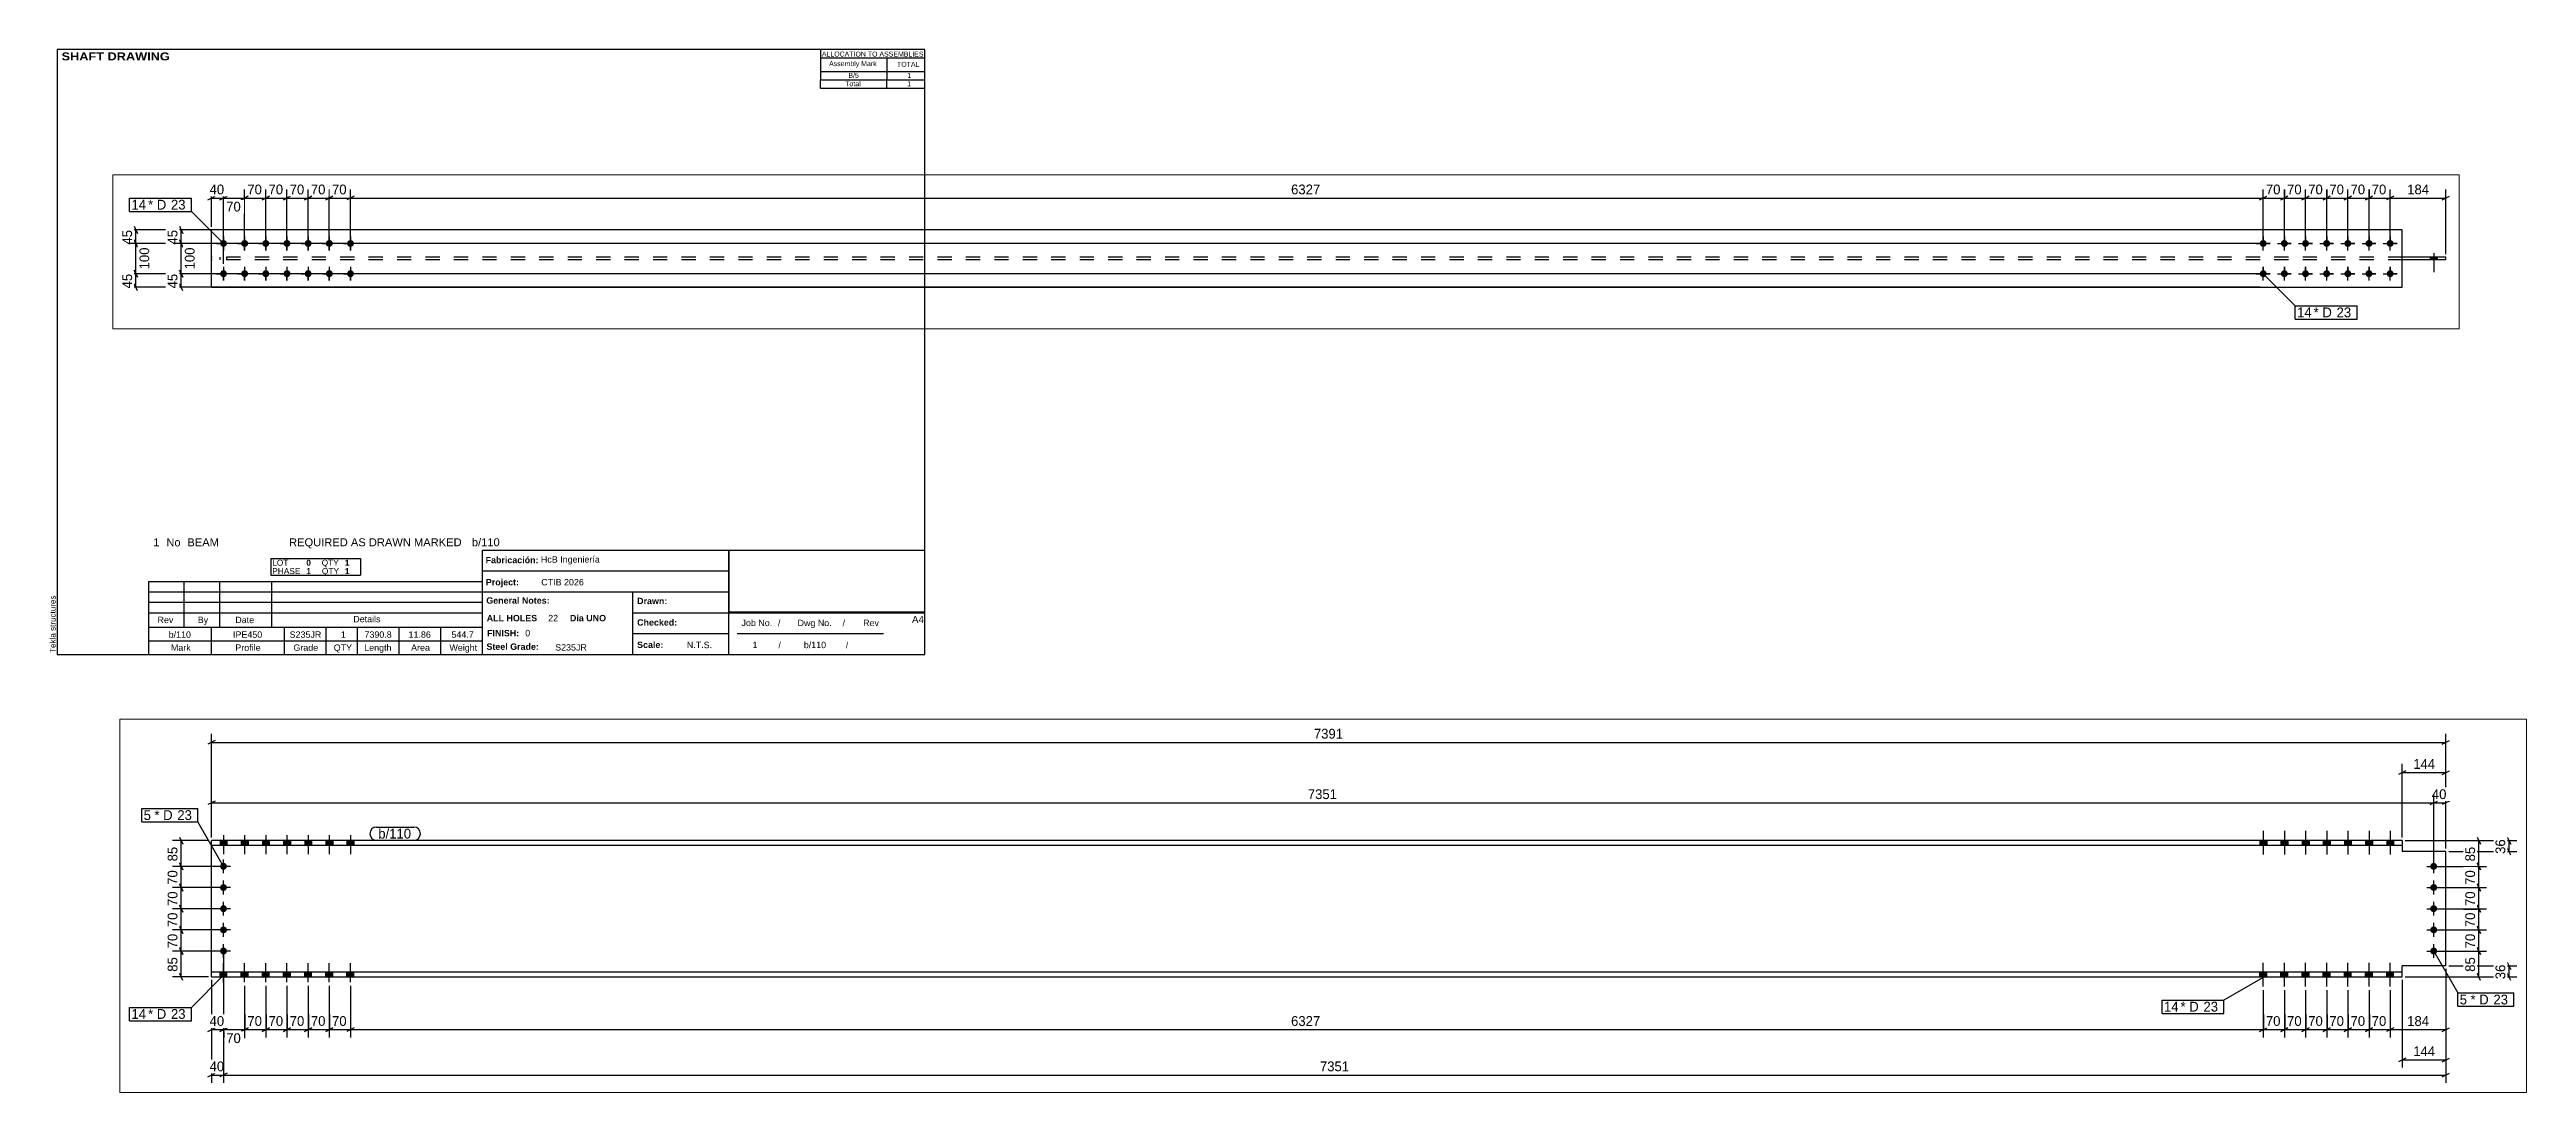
# Paper-space layout 'Layout1' of a CAD drawing. Header units: millimetres. Extents: x 2 to 822, y -140 to 205.
# The model-space entities are those that its viewports show. They can reach past a viewport. Long polylines and large blocks are cut down to what shows.
import ezdxf

# ---------------------------------------------------------------- set-up
doc = ezdxf.new("R2010")
doc.units = ezdxf.units.MM
doc.linetypes.add('DXK_LINE_DOT2', pattern=[3.9198, 1.9599, -1.9599])
doc.linetypes.add('DXK_LINE_DOT4', pattern=[0.9408, 0.4704, -0.4704])
doc.layers.add('Viewport layer', color=7, linetype='Continuous', plot=False)
doc.styles.add('Arial', font='ARIAL.TTF', dxfattribs={"height": 0.2})
doc.styles.add('Arial Black', font='ARIBLK.TTF', dxfattribs={"height": 0.2})
doc.styles.add('Arial Bold', font='ARIALBD.TTF', dxfattribs={"height": 0.2})
doc.styles.add('Comic Sans MS', font='COMIC.TTF', dxfattribs={"height": 0.2})

psp = doc.layouts.get("Layout1")

# ---------------------------------------------------------------- texts
at = {"color": 7}
for s, height, style, p in [(' SHAFT DRAWING', 2.6342, 'Arial Black', (5.3, 201.42)), ('ALLOCATION TO ASSEMBLIES', 1.6475, 'Arial', (257.95, 202.68)), ('Assembly Mark', 1.6475, 'Arial', (260.35, 199.52)), ('TOTAL', 1.648, 'Arial', (282.81, 199.28)), ('1', 2.64, 'Arial', (36.8, 40.76)), ('No', 2.636, 'Arial', (41.13, 40.76)), ('BEAM', 2.636, 'Arial', (48.08, 40.76)), ('REQUIRED AS DRAWN MARKED', 2.636, 'Arial', (81.71, 40.76)), ('b/110', 2.636, 'Arial', (142.18, 40.76)), ('b/110', 2.109, 'Arial', (41.89, 10.5)), ('IPE450', 2.109, 'Arial', (63.17, 10.5)), ('S235JR', 2.109, 'Arial', (81.91, 10.5)), ('1', 2.11, 'Arial', (98.86, 10.5)), ('7390.8', 2.109, 'Arial', (106.66, 10.5)), ('11.86', 2.109, 'Arial', (121.24, 10.5)), ('544.7', 2.109, 'Arial', (135.43, 10.5)), ('FINISH:', 2.107, 'Arial Bold', (147.22, 11)), ('0', 2.11, 'Arial', (159.84, 11))]:
    psp.add_text(s, height=height, dxfattribs=dict(at, style=style)).set_placement(p)
at = {"color": 7, "linetype": 'Continuous'}
for s, height, style, p in [('B/5', 1.648, 'Arial', (266.73, 195.63)), ('1', 1.65, 'Arial', (286.23, 195.63)), ('Total', 1.648, 'Arial', (265.67, 192.88)), ('1', 1.65, 'Arial', (286.21, 192.88)), ('LOT', 1.977, 'Arial', (76.13, 34.33)), ('PHASE', 1.977, 'Arial', (76.13, 31.57)), ('0', 1.98, 'Arial Bold', (87.41, 34.33)), ('1', 1.98, 'Arial Bold', (87.41, 31.57)), ('QTY', 1.977, 'Arial', (92.51, 34.33)), ('QTY', 1.977, 'Arial', (92.58, 31.57)), ('1', 1.98, 'Arial Bold', (100.18, 34.33)), ('1', 1.98, 'Arial Bold', (100.18, 31.57)), ('Fabricación:', 2.1074, 'Arial Bold', (146.73, 35.16)), ('HcB Ingeniería', 2.1088, 'Arial', (165.02, 35.36)), ('Project:', 2.107, 'Arial Bold', (146.81, 27.83)), ('CTIB 2026', 2.109, 'Arial', (165.14, 27.83)), ('Rev', 2.109, 'Arial', (38.21, 15.35)), ('By', 2.109, 'Arial', (51.53, 15.35)), ('Date', 2.109, 'Arial', (63.94, 15.35)), ('Details', 2.109, 'Arial', (102.96, 15.63)), ('General Notes:', 2.1074, 'Arial Bold', (146.96, 21.78)), ('ALL HOLES', 2.107, 'Arial Bold', (147.1, 15.96)), ('22', 2.109, 'Arial', (167.43, 15.96)), ('Dia UNO', 2.107, 'Arial Bold', (174.62, 15.96)), ('Checked:', 2.107, 'Arial Bold', (196.85, 14.53)), ('Drawn:', 2.107, 'Arial Bold', (196.85, 21.62)), ('Job No.', 2.109, 'Arial', (231.37, 14.37)), ('/', 2.11, 'Arial', (243.42, 14.37)), ('Dwg No.', 2.109, 'Arial', (249.91, 14.37)), ('/', 2.11, 'Arial', (264.81, 14.37)), ('Rev', 2.109, 'Arial', (271.61, 14.37)), ('A4', 2.307, 'Arial', (287.76, 15.38)), ('Mark', 2.109, 'Arial', (42.64, 6.19)), ('Profile', 2.109, 'Arial', (63.95, 6.19)), ('Grade', 2.109, 'Arial', (83.16, 6.19)), ('QTY', 2.109, 'Arial', (96.49, 6.19)), ('Length', 2.109, 'Arial', (106.58, 6.19)), ('Area', 2.109, 'Arial', (122.09, 6.19)), ('Weight', 2.109, 'Arial', (134.77, 6.19)), ('Steel Grade:', 2.1074, 'Arial Bold', (147.01, 6.52)), ('S235JR', 2.109, 'Arial', (169.74, 6.28)), ('Scale:', 2.107, 'Arial Bold', (196.85, 7.13)), ('N.T.S.', 2.109, 'Arial', (213.29, 7.08)), ('1', 2.11, 'Arial', (235.04, 7.08)), ('/', 1.98, 'Arial', (243.58, 7.08)), ('b/110', 2.109, 'Arial', (251.98, 7.08)), ('/', 1.98, 'Arial', (265.88, 7.08))]:
    psp.add_text(s, height=height, dxfattribs=dict(at, style=style)).set_placement(p)
at = {"color": 174, "linetype": 'Continuous', "style": 'Arial'}
psp.add_text('Tekla structures', height=1.9102, rotation=90, dxfattribs=at).set_placement((4.5, 5.5))

msp = doc.modelspace()

# ---------------------------------------------------------------- hatches: boundary and pattern name
at = {"linetype": 'Continuous'}
for points in [[(13092.1, 818), (13115.1, 818), (13115.1, 832.6), (13092.1, 832.6)], [(13092.1, 818), (13115.1, 818), (13115.1, 832.6), (13092.1, 832.6)], [(13162.1, 818), (13185.1, 818), (13185.1, 832.6), (13162.1, 832.6)], [(13162.1, 818), (13185.1, 818), (13185.1, 832.6), (13162.1, 832.6)], [(13232.1, 818), (13255.1, 818), (13255.1, 832.6), (13232.1, 832.6)], [(13232.1, 818), (13255.1, 818), (13255.1, 832.6), (13232.1, 832.6)], [(13302.1, 818), (13325.1, 818), (13325.1, 832.6), (13302.1, 832.6)], [(13302.1, 818), (13325.1, 818), (13325.1, 832.6), (13302.1, 832.6)], [(13372.1, 818), (13395.1, 818), (13395.1, 832.6), (13372.1, 832.6)], [(13372.1, 818), (13395.1, 818), (13395.1, 832.6), (13372.1, 832.6)], [(13442.1, 818), (13465.1, 818), (13465.1, 832.6), (13442.1, 832.6)], [(13442.1, 818), (13465.1, 818), (13465.1, 832.6), (13442.1, 832.6)], [(13512.1, 818), (13535.1, 818), (13535.1, 832.6), (13512.1, 832.6)], [(13512.1, 818), (13535.1, 818), (13535.1, 832.6), (13512.1, 832.6)], [(19861.9, 832.6), (19838.9, 832.6), (19838.9, 818), (19861.9, 818)], [(19861.9, 832.6), (19838.9, 832.6), (19838.9, 818), (19861.9, 818)], [(19931.9, 832.6), (19908.9, 832.6), (19908.9, 818), (19931.9, 818)], [(19931.9, 832.6), (19908.9, 832.6), (19908.9, 818), (19931.9, 818)], [(20001.9, 832.6), (19978.9, 832.6), (19978.9, 818), (20001.9, 818)], [(20001.9, 832.6), (19978.9, 832.6), (19978.9, 818), (20001.9, 818)], [(20071.9, 832.6), (20048.9, 832.6), (20048.9, 818), (20071.9, 818)], [(20071.9, 832.6), (20048.9, 832.6), (20048.9, 818), (20071.9, 818)], [(20141.9, 832.6), (20118.9, 832.6), (20118.9, 818), (20141.9, 818)], [(20141.9, 832.6), (20118.9, 832.6), (20118.9, 818), (20141.9, 818)], [(20211.9, 832.6), (20188.9, 832.6), (20188.9, 818), (20211.9, 818)], [(20211.9, 832.6), (20188.9, 832.6), (20188.9, 818), (20211.9, 818)], [(20281.9, 832.6), (20258.9, 832.6), (20258.9, 818), (20281.9, 818)], [(20281.9, 832.6), (20258.9, 832.6), (20258.9, 818), (20281.9, 818)], [(13092.1, 747.6, -1), (13115.1, 747.6, -1)], [(20402.9, 747.6, -1), (20425.9, 747.6, -1)], [(13092.1, 677.6, -1), (13115.1, 677.6, -1)], [(20402.9, 677.6, -1), (20425.9, 677.6, -1)], [(13092.1, 607.6, -1), (13115.1, 607.6, -1)], [(20402.9, 607.6, -1), (20425.9, 607.6, -1)], [(13092.1, 537.6, -1), (13115.1, 537.6, -1)], [(20402.9, 537.6, -1), (20425.9, 537.6, -1)], [(13092.1, 467.6, -1), (13115.1, 467.6, -1)], [(20402.9, 467.6, -1), (20425.9, 467.6, -1)], [(13092.1, 382.6), (13115.1, 382.6), (13115.1, 397.2), (13092.1, 397.2)], [(13092.1, 382.6), (13115.1, 382.6), (13115.1, 397.2), (13092.1, 397.2)], [(13162.1, 382.6), (13185.1, 382.6), (13185.1, 397.2), (13162.1, 397.2)], [(13162.1, 382.6), (13185.1, 382.6), (13185.1, 397.2), (13162.1, 397.2)], [(13232.1, 382.6), (13255.1, 382.6), (13255.1, 397.2), (13232.1, 397.2)], [(13232.1, 382.6), (13255.1, 382.6), (13255.1, 397.2), (13232.1, 397.2)], [(13302.1, 382.6), (13325.1, 382.6), (13325.1, 397.2), (13302.1, 397.2)], [(13302.1, 382.6), (13325.1, 382.6), (13325.1, 397.2), (13302.1, 397.2)], [(13372.1, 382.6), (13395.1, 382.6), (13395.1, 397.2), (13372.1, 397.2)], [(13372.1, 382.6), (13395.1, 382.6), (13395.1, 397.2), (13372.1, 397.2)], [(13442.1, 382.6), (13465.1, 382.6), (13465.1, 397.2), (13442.1, 397.2)], [(13442.1, 382.6), (13465.1, 382.6), (13465.1, 397.2), (13442.1, 397.2)], [(13512.1, 382.6), (13535.1, 382.6), (13535.1, 397.2), (13512.1, 397.2)], [(13512.1, 382.6), (13535.1, 382.6), (13535.1, 397.2), (13512.1, 397.2)], [(19861.9, 397.2), (19838.9, 397.2), (19838.9, 382.6), (19861.9, 382.6)], [(19861.9, 397.2), (19838.9, 397.2), (19838.9, 382.6), (19861.9, 382.6)], [(19931.9, 397.2), (19908.9, 397.2), (19908.9, 382.6), (19931.9, 382.6)], [(19931.9, 397.2), (19908.9, 397.2), (19908.9, 382.6), (19931.9, 382.6)], [(20001.9, 397.2), (19978.9, 397.2), (19978.9, 382.6), (20001.9, 382.6)], [(20001.9, 397.2), (19978.9, 397.2), (19978.9, 382.6), (20001.9, 382.6)], [(20071.9, 397.2), (20048.9, 397.2), (20048.9, 382.6), (20071.9, 382.6)], [(20071.9, 397.2), (20048.9, 397.2), (20048.9, 382.6), (20071.9, 382.6)], [(20141.9, 397.2), (20118.9, 397.2), (20118.9, 382.6), (20141.9, 382.6)], [(20141.9, 397.2), (20118.9, 397.2), (20118.9, 382.6), (20141.9, 382.6)], [(20211.9, 397.2), (20188.9, 397.2), (20188.9, 382.6), (20211.9, 382.6)], [(20211.9, 397.2), (20188.9, 397.2), (20188.9, 382.6), (20211.9, 382.6)], [(20281.9, 397.2), (20258.9, 397.2), (20258.9, 382.6), (20281.9, 382.6)], [(20281.9, 397.2), (20258.9, 397.2), (20258.9, 382.6), (20281.9, 382.6)], [(366.4, 270.6, -1), (366.4, 293.6, -1)], [(436.4, 270.6, -1), (436.4, 293.6, -1)], [(506.4, 270.6, -1), (506.4, 293.6, -1)], [(576.4, 270.6, -1), (576.4, 293.6, -1)], [(646.4, 270.6, -1), (646.4, 293.6, -1)], [(716.4, 270.6, -1), (716.4, 293.6, -1)], [(786.4, 270.6, -1), (786.4, 293.6, -1)], [(7113.2, 293.6, -1), (7113.2, 270.6, -1)], [(7183.2, 293.6, -1), (7183.2, 270.6, -1)], [(7253.2, 293.6, -1), (7253.2, 270.6, -1)], [(7323.2, 293.6, -1), (7323.2, 270.6, -1)], [(7393.2, 293.6, -1), (7393.2, 270.6, -1)], [(7463.2, 293.6, -1), (7463.2, 270.6, -1)], [(7533.2, 293.6, -1), (7533.2, 270.6, -1)], [(366.4, 170.6, -1), (366.4, 193.6, -1)], [(436.4, 170.6, -1), (436.4, 193.6, -1)], [(506.4, 170.6, -1), (506.4, 193.6, -1)], [(576.4, 170.6, -1), (576.4, 193.6, -1)], [(646.4, 170.6, -1), (646.4, 193.6, -1)], [(716.4, 170.6, -1), (716.4, 193.6, -1)], [(786.4, 170.6, -1), (786.4, 193.6, -1)], [(7113.2, 193.6, -1), (7113.2, 170.6, -1)], [(7183.2, 193.6, -1), (7183.2, 170.6, -1)], [(7253.2, 193.6, -1), (7253.2, 170.6, -1)], [(7323.2, 193.6, -1), (7323.2, 170.6, -1)], [(7393.2, 193.6, -1), (7393.2, 170.6, -1)], [(7463.2, 193.6, -1), (7463.2, 170.6, -1)], [(7533.2, 193.6, -1), (7533.2, 170.6, -1)], [(7665.7, 227.4), (7688.7, 227.4), (7688.7, 236.8), (7665.7, 236.8)], [(7665.7, 227.4), (7688.7, 227.4), (7688.7, 236.8), (7665.7, 236.8)], [(7665.7, 227.4), (7688.7, 227.4), (7688.7, 236.8), (7665.7, 236.8)], [(7665.7, 227.4), (7688.7, 227.4), (7688.7, 236.8), (7665.7, 236.8)], [(7665.7, 227.4), (7688.7, 227.4), (7688.7, 236.8), (7665.7, 236.8)]]:
    msp.add_hatch(color=3, dxfattribs=at).paths.add_polyline_path(points)

# ---------------------------------------------------------------- linework, layer by layer
at = {"color": 8, "linetype": 'Continuous'}
for p, q in [((13075.6, 1163.6), (13051.6, 1151.6)), ((13063.6, 842.6), (13063.6, 1186)), ((13063.6, 1157.6), (20454.4, 1157.6)), ((20442.4, 1151.6), (20466.4, 1163.6)), ((20454.4, 807), (20454.4, 1186)), ((20310.4, 842.6), (20310.4, 1086)), ((20454.4, 807), (20454.4, 1086)), ((13063.6, 842.6), (13063.6, 986)), ((20322.4, 1063.6), (20298.4, 1051.6)), ((20310.4, 1057.6), (20454.4, 1057.6)), ((20414.4, 757.6), (20414.4, 986)), ((20442.4, 1051.6), (20466.4, 1063.6)), ((20454.4, 807), (20454.4, 986)), ((13075.6, 963.6), (13051.6, 951.6)), ((20402.4, 951.6), (20426.4, 963.6)), ((20414.4, 957.6), (20454.4, 957.6)), ((20466.4, 963.6), (20442.4, 951.6)), ((13053.6, 832.6), (12935.2, 832.6)), ((12957.6, 844.6), (12969.6, 820.6)), ((12963.6, 747.6), (12963.6, 832.6)), ((20320.4, 832.6), (20689.2, 832.6)), ((20557.6, 844.6), (20569.6, 820.6)), ((20563.6, 747.6), (20563.6, 832.6)), ((20657.6, 844.6), (20669.6, 820.6)), ((20663.6, 797), (20663.6, 832.6)), ((13093.6, 747.6), (12935.2, 747.6)), ((12969.6, 735.6), (12957.6, 759.6)), ((20464.4, 797), (20689.2, 797)), ((20569.6, 735.6), (20557.6, 759.6)), ((20669.6, 785), (20657.6, 809)), ((13093.6, 677.6), (12935.2, 677.6)), ((12969.6, 665.6), (12957.6, 689.6)), ((20424.4, 677.6), (20589.2, 677.6)), ((20569.6, 665.6), (20557.6, 689.6)), ((13093.6, 607.6), (12935.2, 607.6)), ((12969.6, 595.6), (12957.6, 619.6)), ((20424.4, 607.6), (20589.2, 607.6)), ((20557.6, 619.6), (20569.6, 595.6)), ((20563.6, 537.6), (20563.6, 607.6)), ((13093.6, 537.6), (12935.2, 537.6)), ((12957.6, 549.6), (12969.6, 525.6)), ((12963.6, 467.6), (12963.6, 537.6)), ((20424.4, 537.6), (20589.2, 537.6)), ((20569.6, 525.6), (20557.6, 549.6)), ((326.4, 337.1), (326.4, 460.5)), ((354.4, 426.1), (378.4, 438.1)), ((366.4, 292.1), (366.4, 457.7)), ((424.4, 426.1), (448.4, 438.1)), ((436.4, 292.1), (436.4, 460.5)), ((494.4, 426.1), (518.4, 438.1)), ((506.4, 292.1), (506.4, 460.5)), ((506.4, 432.1), (576.4, 432.1)), ((588.4, 438.1), (564.4, 426.1)), ((576.4, 292.1), (576.4, 460.5)), ((634.4, 426.1), (658.4, 438.1)), ((646.4, 292.1), (646.4, 460.5)), ((704.4, 426.1), (728.4, 438.1)), ((716.4, 292.1), (716.4, 460.5)), ((716.4, 432.1), (786.4, 432.1)), ((798.4, 438.1), (774.4, 426.1)), ((798.4, 438.1), (774.4, 426.1)), ((786.4, 292.1), (786.4, 460.5)), ((786.4, 292.1), (786.4, 460.5)), ((7101.2, 426.1), (7125.2, 438.1)), ((7113.2, 292.1), (7113.2, 460.5)), ((7171.2, 426.1), (7195.2, 438.1)), ((7183.2, 292.1), (7183.2, 460.5)), ((7241.2, 426.1), (7265.2, 438.1)), ((7253.2, 292.1), (7253.2, 460.5)), ((7311.2, 426.1), (7335.2, 438.1)), ((7323.2, 292.1), (7323.2, 460.5)), ((7381.2, 426.1), (7405.2, 438.1)), ((7393.2, 292.1), (7393.2, 460.5)), ((7451.2, 426.1), (7475.2, 438.1)), ((7463.2, 292.1), (7463.2, 460.5)), ((7463.2, 432.1), (7533.2, 432.1)), ((7545.2, 438.1), (7521.2, 426.1)), ((7533.2, 292.1), (7533.2, 460.5)), ((7533.2, 292.1), (7533.2, 460.5)), ((7533.2, 432.1), (7717.2, 432.1)), ((7705.2, 426.1), (7729.2, 438.1)), ((7717.2, 246.8), (7717.2, 460.5)), ((13093.6, 467.6), (12935.2, 467.6)), ((12969.6, 455.6), (12957.6, 479.6)), ((13103.6, 457.6), (13103.6, 32)), ((13103.6, 457.6), (13103.6, 179.2)), ((20464.4, 418.2), (20689.2, 418.2)), ((20569.6, 455.6), (20557.6, 479.6)), ((20657.6, 430.2), (20669.6, 406.2)), ((20663.6, 382.6), (20663.6, 418.2)), ((70.4, 339.1), (82.4, 315.1)), ((220.4, 339.1), (232.4, 315.1)), ((13053.6, 382.6), (12935.2, 382.6)), ((12969.6, 370.6), (12957.6, 394.6)), ((13063.6, 372.6), (13063.6, 32)), ((13063.6, 372.6), (13063.6, 182)), ((13173.6, 352.4), (13173.6, 182)), ((13243.6, 352.4), (13243.6, 182)), ((13313.6, 352.4), (13313.6, 182)), ((13383.6, 352.4), (13383.6, 182)), ((13453.6, 352.4), (13453.6, 182)), ((13523.6, 352.4), (13523.6, 182)), ((13523.6, 352.4), (13523.6, 182)), ((19850.4, 337.9), (19850.4, 182)), ((19920.4, 337.9), (19920.4, 182)), ((19990.4, 337.9), (19990.4, 182)), ((20060.4, 337.9), (20060.4, 182)), ((20130.4, 337.9), (20130.4, 182)), ((20200.4, 337.9), (20200.4, 182)), ((20270.4, 337.9), (20270.4, 182)), ((20320.4, 382.6), (20689.2, 382.6)), ((20454.4, 408.2), (20454.4, 182)), ((20454.4, 408.2), (20454.4, 32)), ((20454.4, 408.2), (20454.4, 82)), ((20569.6, 370.6), (20557.6, 394.6)), ((20669.6, 370.6), (20657.6, 394.6)), ((316.4, 327.1), (48, 327.1)), ((356.4, 282.1), (48, 282.1)), ((82.4, 270.1), (70.4, 294.1)), ((76.4, 282.1), (76.4, 327.1)), ((7103.2, 327.1), (198, 327.1)), ((7103.2, 282.1), (198, 282.1)), ((232.4, 270.1), (220.4, 294.1)), ((226.4, 282.1), (226.4, 327.1)), ((356.4, 182.1), (50.8, 182.1)), ((82.4, 170.1), (70.4, 194.1)), ((7103.2, 182.1), (200.8, 182.1)), ((232.4, 170.1), (220.4, 194.1)), ((13091.6, 201.6), (13115.6, 213.6)), ((13161.6, 201.6), (13185.6, 213.6)), ((13231.6, 201.6), (13255.6, 213.6)), ((13301.6, 201.6), (13325.6, 213.6)), ((13371.6, 201.6), (13395.6, 213.6)), ((13441.6, 201.6), (13465.6, 213.6)), ((13453.6, 207.6), (13523.6, 207.6)), ((13535.6, 213.6), (13511.6, 201.6)), ((13535.6, 213.6), (13511.6, 201.6)), ((19838.4, 201.6), (19862.4, 213.6)), ((19908.4, 201.6), (19932.4, 213.6)), ((19978.4, 201.6), (20002.4, 213.6)), ((20048.4, 201.6), (20072.4, 213.6)), ((20118.4, 201.6), (20142.4, 213.6)), ((20188.4, 201.6), (20212.4, 213.6)), ((20200.4, 207.6), (20270.4, 207.6)), ((20282.4, 213.6), (20258.4, 201.6)), ((20442.4, 201.6), (20466.4, 213.6)), ((316.4, 137.1), (48, 137.1)), ((7103.2, 137.1), (198, 137.1)), ((20322.4, 113.6), (20298.4, 101.6)), ((20310.4, 107.6), (20454.4, 107.6)), ((20442.4, 101.6), (20466.4, 113.6)), ((13051.6, 51.6), (13075.6, 63.6)), ((13063.6, 57.6), (13103.6, 57.6)), ((13115.6, 63.6), (13091.6, 51.6)), ((20442.4, 51.6), (20466.4, 63.6))]:
    msp.add_line(p, q, dxfattribs=at)
at = {"color": 7, "linetype": 'Continuous'}
for p, q in [((13063.6, 382.6), (13063.6, 832.6)), ((20310.4, 832.6), (13063.6, 832.6)), ((20310.4, 832.6), (20310.4, 818)), ((13063.6, 818), (20310.4, 818)), ((20310.4, 818), (20310.4, 797)), ((20454.4, 797), (20310.4, 797)), ((20454.4, 418.2), (20454.4, 797)), ((20454.4, 418.2), (20310.4, 418.2)), ((20310.4, 382.6), (20310.4, 418.2)), ((20310.4, 397.2), (13063.6, 397.2)), ((13063.6, 382.6), (20310.4, 382.6)), ((326.4, 137.1), (326.4, 327.1)), ((7573.2, 327.1), (326.4, 327.1)), ((7573.2, 137.1), (7573.2, 327.1)), ((7717.2, 236.8), (7573.2, 236.8)), ((7717.2, 227.4), (7573.2, 227.4)), ((7717.2, 227.4), (7717.2, 236.8)), ((326.4, 137.1), (7573.2, 137.1))]:
    msp.add_line(p, q, dxfattribs=at)
at = {"color": 3, "linetype": 'Continuous'}
for p, q in [((13092.1, 832.6), (13092.1, 818)), ((13092.1, 832.6), (13092.1, 818)), ((13103.6, 850.8), (13103.6, 787.6)), ((13103.6, 850.8), (13103.6, 787.6)), ((13115.1, 832.6), (13115.1, 818)), ((13115.1, 832.6), (13115.1, 818)), ((13162.1, 832.6), (13162.1, 818)), ((13162.1, 832.6), (13162.1, 818)), ((13173.6, 850.8), (13173.6, 787.6)), ((13173.6, 850.8), (13173.6, 787.6)), ((13185.1, 832.6), (13185.1, 818)), ((13185.1, 832.6), (13185.1, 818)), ((13232.1, 832.6), (13232.1, 818)), ((13232.1, 832.6), (13232.1, 818)), ((13243.6, 850.8), (13243.6, 787.6)), ((13243.6, 850.8), (13243.6, 787.6)), ((13255.1, 832.6), (13255.1, 818)), ((13255.1, 832.6), (13255.1, 818)), ((13302.1, 832.6), (13302.1, 818)), ((13302.1, 832.6), (13302.1, 818)), ((13313.6, 850.8), (13313.6, 787.6)), ((13313.6, 850.8), (13313.6, 787.6)), ((13325.1, 832.6), (13325.1, 818)), ((13325.1, 832.6), (13325.1, 818)), ((13372.1, 832.6), (13372.1, 818)), ((13372.1, 832.6), (13372.1, 818)), ((13383.6, 850.8), (13383.6, 787.6)), ((13383.6, 850.8), (13383.6, 787.6)), ((13395.1, 832.6), (13395.1, 818)), ((13395.1, 832.6), (13395.1, 818)), ((13442.1, 832.6), (13442.1, 818)), ((13442.1, 832.6), (13442.1, 818)), ((13453.6, 850.8), (13453.6, 787.6)), ((13453.6, 850.8), (13453.6, 787.6)), ((13465.1, 832.6), (13465.1, 818)), ((13465.1, 832.6), (13465.1, 818)), ((13512.1, 832.6), (13512.1, 818)), ((13512.1, 832.6), (13512.1, 818)), ((13523.6, 850.8), (13523.6, 787.6)), ((13523.6, 850.8), (13523.6, 787.6)), ((13535.1, 832.6), (13535.1, 818)), ((13535.1, 832.6), (13535.1, 818)), ((19838.9, 832.6), (19838.9, 818)), ((19838.9, 832.6), (19838.9, 818)), ((19850.4, 864.8), (19850.4, 786.6)), ((19850.4, 864.8), (19850.4, 786.6)), ((19861.9, 832.6), (19861.9, 818)), ((19861.9, 832.6), (19861.9, 818)), ((19908.9, 832.6), (19908.9, 818)), ((19908.9, 832.6), (19908.9, 818)), ((19920.4, 864.8), (19920.4, 786.6)), ((19920.4, 864.8), (19920.4, 786.6)), ((19931.9, 832.6), (19931.9, 818)), ((19931.9, 832.6), (19931.9, 818)), ((19978.9, 832.6), (19978.9, 818)), ((19978.9, 832.6), (19978.9, 818)), ((19990.4, 864.8), (19990.4, 786.6)), ((19990.4, 864.8), (19990.4, 786.6)), ((20001.9, 832.6), (20001.9, 818)), ((20001.9, 832.6), (20001.9, 818)), ((20048.9, 832.6), (20048.9, 818)), ((20048.9, 832.6), (20048.9, 818)), ((20060.4, 864.8), (20060.4, 786.6)), ((20060.4, 864.8), (20060.4, 786.6)), ((20071.9, 832.6), (20071.9, 818)), ((20071.9, 832.6), (20071.9, 818)), ((20118.9, 832.6), (20118.9, 818)), ((20118.9, 832.6), (20118.9, 818)), ((20130.4, 864.8), (20130.4, 786.6)), ((20130.4, 864.8), (20130.4, 786.6)), ((20141.9, 832.6), (20141.9, 818)), ((20141.9, 832.6), (20141.9, 818)), ((20188.9, 832.6), (20188.9, 818)), ((20188.9, 832.6), (20188.9, 818)), ((20200.4, 864.8), (20200.4, 786.6)), ((20200.4, 864.8), (20200.4, 786.6)), ((20211.9, 832.6), (20211.9, 818)), ((20211.9, 832.6), (20211.9, 818)), ((20258.9, 832.6), (20258.9, 818)), ((20258.9, 832.6), (20258.9, 818)), ((20270.4, 864.8), (20270.4, 786.6)), ((20270.4, 864.8), (20270.4, 786.6)), ((20281.9, 832.6), (20281.9, 818)), ((20281.9, 832.6), (20281.9, 818)), ((13126.6, 747.6), (13080.6, 747.6)), ((13103.6, 724.6), (13103.6, 770.6)), ((20391.4, 747.6), (20437.4, 747.6)), ((20414.4, 724.6), (20414.4, 770.6)), ((13126.6, 677.6), (13080.6, 677.6)), ((13103.6, 654.6), (13103.6, 700.6)), ((20391.4, 677.6), (20437.4, 677.6)), ((20414.4, 654.6), (20414.4, 700.6)), ((13126.6, 607.6), (13080.6, 607.6)), ((13103.6, 584.6), (13103.6, 630.6)), ((20391.4, 607.6), (20437.4, 607.6)), ((20414.4, 584.6), (20414.4, 630.6)), ((13126.6, 537.6), (13080.6, 537.6)), ((13103.6, 514.6), (13103.6, 560.6)), ((20391.4, 537.6), (20437.4, 537.6)), ((20414.4, 514.6), (20414.4, 560.6)), ((13126.6, 467.6), (13080.6, 467.6)), ((13103.6, 444.6), (13103.6, 490.6)), ((13103.6, 364.4), (13103.6, 427.6)), ((13103.6, 364.4), (13103.6, 427.6)), ((13173.6, 364.4), (13173.6, 427.6)), ((13173.6, 364.4), (13173.6, 427.6)), ((13243.6, 364.4), (13243.6, 427.6)), ((13243.6, 364.4), (13243.6, 427.6)), ((13313.6, 364.4), (13313.6, 427.6)), ((13313.6, 364.4), (13313.6, 427.6)), ((13383.6, 364.4), (13383.6, 427.6)), ((13383.6, 364.4), (13383.6, 427.6)), ((13453.6, 364.4), (13453.6, 427.6)), ((13453.6, 364.4), (13453.6, 427.6)), ((13523.6, 364.4), (13523.6, 427.6)), ((13523.6, 364.4), (13523.6, 427.6)), ((19850.4, 350.4), (19850.4, 428.6)), ((19850.4, 350.4), (19850.4, 428.6)), ((19920.4, 350.4), (19920.4, 428.6)), ((19920.4, 350.4), (19920.4, 428.6)), ((19990.4, 350.4), (19990.4, 428.6)), ((19990.4, 350.4), (19990.4, 428.6)), ((20060.4, 350.4), (20060.4, 428.6)), ((20060.4, 350.4), (20060.4, 428.6)), ((20130.4, 350.4), (20130.4, 428.6)), ((20130.4, 350.4), (20130.4, 428.6)), ((20200.4, 350.4), (20200.4, 428.6)), ((20200.4, 350.4), (20200.4, 428.6)), ((20270.4, 350.4), (20270.4, 428.6)), ((20270.4, 350.4), (20270.4, 428.6)), ((20391.4, 467.6), (20437.4, 467.6)), ((20414.4, 444.6), (20414.4, 490.6)), ((13092.1, 382.6), (13092.1, 397.2)), ((13092.1, 382.6), (13092.1, 397.2)), ((13115.1, 382.6), (13115.1, 397.2)), ((13115.1, 382.6), (13115.1, 397.2)), ((13162.1, 382.6), (13162.1, 397.2)), ((13162.1, 382.6), (13162.1, 397.2)), ((13185.1, 382.6), (13185.1, 397.2)), ((13185.1, 382.6), (13185.1, 397.2)), ((13232.1, 382.6), (13232.1, 397.2)), ((13232.1, 382.6), (13232.1, 397.2)), ((13255.1, 382.6), (13255.1, 397.2)), ((13255.1, 382.6), (13255.1, 397.2)), ((13302.1, 382.6), (13302.1, 397.2)), ((13302.1, 382.6), (13302.1, 397.2)), ((13325.1, 382.6), (13325.1, 397.2)), ((13325.1, 382.6), (13325.1, 397.2)), ((13372.1, 382.6), (13372.1, 397.2)), ((13372.1, 382.6), (13372.1, 397.2)), ((13395.1, 382.6), (13395.1, 397.2)), ((13395.1, 382.6), (13395.1, 397.2)), ((13442.1, 382.6), (13442.1, 397.2)), ((13442.1, 382.6), (13442.1, 397.2)), ((13465.1, 382.6), (13465.1, 397.2)), ((13465.1, 382.6), (13465.1, 397.2)), ((13512.1, 382.6), (13512.1, 397.2)), ((13512.1, 382.6), (13512.1, 397.2)), ((13535.1, 382.6), (13535.1, 397.2)), ((13535.1, 382.6), (13535.1, 397.2)), ((19838.9, 382.6), (19838.9, 397.2)), ((19838.9, 382.6), (19838.9, 397.2)), ((19861.9, 382.6), (19861.9, 397.2)), ((19861.9, 382.6), (19861.9, 397.2)), ((19908.9, 382.6), (19908.9, 397.2)), ((19908.9, 382.6), (19908.9, 397.2)), ((19931.9, 382.6), (19931.9, 397.2)), ((19931.9, 382.6), (19931.9, 397.2)), ((19978.9, 382.6), (19978.9, 397.2)), ((19978.9, 382.6), (19978.9, 397.2)), ((20001.9, 382.6), (20001.9, 397.2)), ((20001.9, 382.6), (20001.9, 397.2)), ((20048.9, 382.6), (20048.9, 397.2)), ((20048.9, 382.6), (20048.9, 397.2)), ((20071.9, 382.6), (20071.9, 397.2)), ((20071.9, 382.6), (20071.9, 397.2)), ((20118.9, 382.6), (20118.9, 397.2)), ((20118.9, 382.6), (20118.9, 397.2)), ((20141.9, 382.6), (20141.9, 397.2)), ((20141.9, 382.6), (20141.9, 397.2)), ((20188.9, 382.6), (20188.9, 397.2)), ((20188.9, 382.6), (20188.9, 397.2)), ((20211.9, 382.6), (20211.9, 397.2)), ((20211.9, 382.6), (20211.9, 397.2)), ((20258.9, 382.6), (20258.9, 397.2)), ((20258.9, 382.6), (20258.9, 397.2)), ((20281.9, 382.6), (20281.9, 397.2)), ((20281.9, 382.6), (20281.9, 397.2)), ((389.4, 282.1), (343.4, 282.1)), ((343.4, 282.1), (358.7, 282.1)), ((366.4, 305.1), (366.4, 259.1)), ((366.4, 305.1), (366.4, 289.7)), ((366.4, 259.1), (366.4, 274.4)), ((389.4, 282.1), (374.1, 282.1)), ((459.4, 282.1), (413.4, 282.1)), ((413.4, 282.1), (428.7, 282.1)), ((436.4, 305.1), (436.4, 259.1)), ((436.4, 305.1), (436.4, 289.7)), ((436.4, 259.1), (436.4, 274.4)), ((459.4, 282.1), (444.1, 282.1)), ((529.4, 282.1), (483.4, 282.1)), ((483.4, 282.1), (498.7, 282.1)), ((506.4, 305.1), (506.4, 259.1)), ((506.4, 305.1), (506.4, 289.7)), ((506.4, 259.1), (506.4, 274.4)), ((529.4, 282.1), (514.1, 282.1)), ((599.4, 282.1), (553.4, 282.1)), ((553.4, 282.1), (568.7, 282.1)), ((576.4, 305.1), (576.4, 259.1)), ((576.4, 305.1), (576.4, 289.7)), ((576.4, 259.1), (576.4, 274.4)), ((599.4, 282.1), (584.1, 282.1)), ((669.4, 282.1), (623.4, 282.1)), ((623.4, 282.1), (638.7, 282.1)), ((646.4, 305.1), (646.4, 259.1)), ((646.4, 305.1), (646.4, 289.7)), ((646.4, 259.1), (646.4, 274.4)), ((669.4, 282.1), (654.1, 282.1)), ((739.4, 282.1), (693.4, 282.1)), ((693.4, 282.1), (708.7, 282.1)), ((716.4, 305.1), (716.4, 259.1)), ((716.4, 305.1), (716.4, 289.7)), ((716.4, 259.1), (716.4, 274.4)), ((739.4, 282.1), (724.1, 282.1)), ((809.4, 282.1), (763.4, 282.1)), ((763.4, 282.1), (778.7, 282.1)), ((786.4, 305.1), (786.4, 259.1)), ((786.4, 305.1), (786.4, 289.7)), ((786.4, 259.1), (786.4, 274.4)), ((809.4, 282.1), (794.1, 282.1)), ((7090.2, 282.1), (7136.2, 282.1)), ((7090.2, 282.1), (7105.5, 282.1)), ((7113.2, 259.1), (7113.2, 305.1)), ((7113.2, 305.1), (7113.2, 289.7)), ((7113.2, 259.1), (7113.2, 274.4)), ((7136.2, 282.1), (7120.9, 282.1)), ((7160.2, 282.1), (7206.2, 282.1)), ((7160.2, 282.1), (7175.5, 282.1)), ((7183.2, 259.1), (7183.2, 305.1)), ((7183.2, 305.1), (7183.2, 289.7)), ((7183.2, 259.1), (7183.2, 274.4)), ((7206.2, 282.1), (7190.9, 282.1)), ((7230.2, 282.1), (7276.2, 282.1)), ((7230.2, 282.1), (7245.5, 282.1)), ((7253.2, 259.1), (7253.2, 305.1)), ((7253.2, 305.1), (7253.2, 289.7)), ((7253.2, 259.1), (7253.2, 274.4)), ((7276.2, 282.1), (7260.9, 282.1)), ((7300.2, 282.1), (7346.2, 282.1)), ((7300.2, 282.1), (7315.5, 282.1)), ((7323.2, 259.1), (7323.2, 305.1)), ((7323.2, 305.1), (7323.2, 289.7)), ((7323.2, 259.1), (7323.2, 274.4)), ((7346.2, 282.1), (7330.9, 282.1)), ((7370.2, 282.1), (7416.2, 282.1)), ((7370.2, 282.1), (7385.5, 282.1)), ((7393.2, 259.1), (7393.2, 305.1)), ((7393.2, 305.1), (7393.2, 289.7)), ((7393.2, 259.1), (7393.2, 274.4)), ((7416.2, 282.1), (7400.9, 282.1)), ((7440.2, 282.1), (7486.2, 282.1)), ((7440.2, 282.1), (7455.5, 282.1)), ((7463.2, 259.1), (7463.2, 305.1)), ((7463.2, 305.1), (7463.2, 289.7)), ((7463.2, 259.1), (7463.2, 274.4)), ((7486.2, 282.1), (7470.9, 282.1)), ((7510.2, 282.1), (7556.2, 282.1)), ((7510.2, 282.1), (7525.5, 282.1)), ((7533.2, 259.1), (7533.2, 305.1)), ((7533.2, 305.1), (7533.2, 289.7)), ((7533.2, 259.1), (7533.2, 274.4)), ((7556.2, 282.1), (7540.9, 282.1)), ((7677.2, 250), (7677.2, 186.8)), ((7677.2, 250), (7677.2, 186.8)), ((7677.2, 250), (7677.2, 186.8)), ((7677.2, 250), (7677.2, 186.8)), ((7677.2, 250), (7677.2, 186.8)), ((389.4, 182.1), (343.4, 182.1)), ((343.4, 182.1), (358.7, 182.1)), ((366.4, 205.1), (366.4, 159.1)), ((366.4, 205.1), (366.4, 189.7)), ((366.4, 159.1), (366.4, 174.4)), ((389.4, 182.1), (374.1, 182.1)), ((459.4, 182.1), (413.4, 182.1)), ((413.4, 182.1), (428.7, 182.1)), ((436.4, 205.1), (436.4, 159.1)), ((436.4, 205.1), (436.4, 189.7)), ((436.4, 159.1), (436.4, 174.4)), ((459.4, 182.1), (444.1, 182.1)), ((529.4, 182.1), (483.4, 182.1)), ((483.4, 182.1), (498.7, 182.1)), ((506.4, 205.1), (506.4, 159.1)), ((506.4, 205.1), (506.4, 189.7)), ((506.4, 159.1), (506.4, 174.4)), ((529.4, 182.1), (514.1, 182.1)), ((599.4, 182.1), (553.4, 182.1)), ((553.4, 182.1), (568.7, 182.1)), ((576.4, 205.1), (576.4, 159.1)), ((576.4, 205.1), (576.4, 189.7)), ((576.4, 159.1), (576.4, 174.4)), ((599.4, 182.1), (584.1, 182.1)), ((669.4, 182.1), (623.4, 182.1)), ((623.4, 182.1), (638.7, 182.1)), ((646.4, 205.1), (646.4, 159.1)), ((646.4, 205.1), (646.4, 189.7)), ((646.4, 159.1), (646.4, 174.4)), ((669.4, 182.1), (654.1, 182.1)), ((739.4, 182.1), (693.4, 182.1)), ((693.4, 182.1), (708.7, 182.1)), ((716.4, 205.1), (716.4, 159.1)), ((716.4, 205.1), (716.4, 189.7)), ((716.4, 159.1), (716.4, 174.4)), ((739.4, 182.1), (724.1, 182.1)), ((809.4, 182.1), (763.4, 182.1)), ((763.4, 182.1), (778.7, 182.1)), ((786.4, 205.1), (786.4, 159.1)), ((786.4, 205.1), (786.4, 189.7)), ((786.4, 159.1), (786.4, 174.4)), ((809.4, 182.1), (794.1, 182.1)), ((7090.2, 182.1), (7136.2, 182.1)), ((7090.2, 182.1), (7105.5, 182.1)), ((7113.2, 159.1), (7113.2, 205.1)), ((7113.2, 205.1), (7113.2, 189.7)), ((7113.2, 159.1), (7113.2, 174.4)), ((7136.2, 182.1), (7120.9, 182.1)), ((7160.2, 182.1), (7206.2, 182.1)), ((7160.2, 182.1), (7175.5, 182.1)), ((7183.2, 159.1), (7183.2, 205.1)), ((7183.2, 205.1), (7183.2, 189.7)), ((7183.2, 159.1), (7183.2, 174.4)), ((7206.2, 182.1), (7190.9, 182.1)), ((7230.2, 182.1), (7276.2, 182.1)), ((7230.2, 182.1), (7245.5, 182.1)), ((7253.2, 159.1), (7253.2, 205.1)), ((7253.2, 205.1), (7253.2, 189.7)), ((7253.2, 159.1), (7253.2, 174.4)), ((7276.2, 182.1), (7260.9, 182.1)), ((7300.2, 182.1), (7346.2, 182.1)), ((7300.2, 182.1), (7315.5, 182.1)), ((7323.2, 159.1), (7323.2, 205.1)), ((7323.2, 205.1), (7323.2, 189.7)), ((7323.2, 159.1), (7323.2, 174.4)), ((7346.2, 182.1), (7330.9, 182.1)), ((7370.2, 182.1), (7416.2, 182.1)), ((7370.2, 182.1), (7385.5, 182.1)), ((7393.2, 159.1), (7393.2, 205.1)), ((7393.2, 205.1), (7393.2, 189.7)), ((7393.2, 159.1), (7393.2, 174.4)), ((7416.2, 182.1), (7400.9, 182.1)), ((7440.2, 182.1), (7486.2, 182.1)), ((7440.2, 182.1), (7455.5, 182.1)), ((7463.2, 159.1), (7463.2, 205.1)), ((7463.2, 205.1), (7463.2, 189.7)), ((7463.2, 159.1), (7463.2, 174.4)), ((7486.2, 182.1), (7470.9, 182.1)), ((7510.2, 182.1), (7556.2, 182.1)), ((7510.2, 182.1), (7525.5, 182.1)), ((7533.2, 159.1), (7533.2, 205.1)), ((7533.2, 205.1), (7533.2, 189.7)), ((7533.2, 159.1), (7533.2, 174.4)), ((7556.2, 182.1), (7540.9, 182.1)), ((7665.7, 236.8), (7665.7, 227.4)), ((7665.7, 236.8), (7665.7, 227.4)), ((7665.7, 236.8), (7665.7, 227.4)), ((7665.7, 236.8), (7665.7, 227.4)), ((7665.7, 236.8), (7665.7, 227.4)), ((7688.7, 236.8), (7688.7, 227.4)), ((7688.7, 236.8), (7688.7, 227.4)), ((7688.7, 236.8), (7688.7, 227.4)), ((7688.7, 236.8), (7688.7, 227.4)), ((7688.7, 236.8), (7688.7, 227.4))]:
    msp.add_line(p, q, dxfattribs=at)
at = {"color": 3, "linetype": 'DXK_LINE_DOT2'}
for p, q in [((366.4, 214.2), (366.4, 277.4)), ((366.4, 214.2), (366.4, 277.4)), ((366.4, 214.2), (366.4, 277.4)), ((366.4, 214.2), (366.4, 277.4)), ((366.4, 214.2), (366.4, 277.4)), ((354.9, 227.4), (354.9, 236.8)), ((354.9, 227.4), (354.9, 236.8)), ((354.9, 227.4), (354.9, 236.8)), ((354.9, 227.4), (354.9, 236.8)), ((354.9, 227.4), (354.9, 236.8)), ((377.9, 227.4), (377.9, 236.8)), ((377.9, 227.4), (377.9, 236.8)), ((377.9, 227.4), (377.9, 236.8)), ((377.9, 227.4), (377.9, 236.8)), ((377.9, 227.4), (377.9, 236.8))]:
    msp.add_line(p, q, dxfattribs=at)
at = {"color": 7, "linetype": 'DXK_LINE_DOT4'}
for p, q in [((7573.2, 236.8), (326.4, 236.8)), ((7573.2, 227.4), (326.4, 227.4))]:
    msp.add_line(p, q, dxfattribs=at)

# ---------------------------------------------------------------- wipeouts: each hides what was drawn before it
at = {"color": 0}
for points in [[(12865.5, 900.8), (12865.5, 932.8), (12839.5, 932.8), (12839.5, 900.8)], [(107.2, 394.1), (107.2, 426.1), (61.9, 426.1), (61.9, 394.1)], [(12844.5, 243.3), (12844.5, 275.3), (12799.2, 275.3), (12799.2, 243.3)], [(19567.4, 267.4), (19567.4, 299.4), (19522.1, 299.4), (19522.1, 267.4)], [(20526.5, 291), (20526.5, 323), (20500.4, 323), (20500.4, 291)], [(7270.5, 38), (7270.5, 70), (7225.2, 70), (7225.2, 38)]]:
    msp.add_wipeout(points, dxfattribs=at)

# ---------------------------------------------------------------- next in the draw order: wipeouts: each hides what was drawn before it
for points in [[(16814.1, 1163.6), (16814.1, 1208.4), (16703.9, 1208.4), (16703.9, 1163.6)], [(20424.5, 1063.6), (20424.5, 1108.4), (20340.3, 1108.4), (20340.3, 1063.6)], [(20466.9, 963.6), (20466.9, 1008.4), (20401.9, 1008.4), (20401.9, 963.6)], [(12865.5, 900.8), (12865.5, 932.8), (12839.5, 932.8), (12839.5, 900.8)], [(12957.6, 822.6), (12912.8, 822.6), (12912.8, 757.6), (12957.6, 757.6)], [(13727.3, 839.6), (13727.3, 871.6), (13615.6, 871.6), (13615.6, 839.6)], [(20657.6, 847.3), (20612.8, 847.3), (20612.8, 782.3), (20657.6, 782.3)], [(20557.6, 605.1), (20512.8, 605.1), (20512.8, 540.1), (20557.6, 540.1)], [(12957.6, 535.1), (12912.8, 535.1), (12912.8, 470.1), (12957.6, 470.1)], [(107.2, 394.1), (107.2, 426.1), (61.9, 426.1), (61.9, 394.1)], [(573.9, 438.1), (573.9, 482.9), (508.9, 482.9), (508.9, 438.1)], [(7667.2, 438.1), (7667.2, 482.9), (7583.1, 482.9), (7583.1, 438.1)], [(20657.6, 432.9), (20612.8, 432.9), (20612.8, 367.9), (20657.6, 367.9)], [(70.4, 337), (25.6, 337), (25.6, 272.1), (70.4, 272.1)], [(12844.5, 243.3), (12844.5, 275.3), (12799.2, 275.3), (12799.2, 243.3)], [(19567.4, 267.4), (19567.4, 299.4), (19522.1, 299.4), (19522.1, 267.4)], [(20267.9, 213.6), (20267.9, 258.4), (20202.9, 258.4), (20202.9, 213.6)], [(20526.5, 291), (20526.5, 323), (20500.4, 323), (20500.4, 291)], [(13116.1, 63.6), (13116.1, 108.4), (13051.2, 108.4), (13051.2, 63.6)], [(7270.5, 38), (7270.5, 70), (7225.2, 70), (7225.2, 38)]]:
    msp.add_wipeout(points, dxfattribs=at)

# ---------------------------------------------------------------- next in the draw order: linework, layer by layer
at = {"color": 8, "linetype": 'Continuous'}
for p, q in [((20414.4, 757.6), (20414.4, 986)), ((13063.6, 957.6), (20414.4, 957.6)), ((20402.4, 951.6), (20426.4, 963.6)), ((20320.4, 832.6), (20589.2, 832.6)), ((13093.6, 747.6), (12935.2, 747.6)), ((12957.6, 759.6), (12969.6, 735.6)), ((12963.6, 677.6), (12963.6, 747.6)), ((20424.4, 747.6), (20589.2, 747.6)), ((20424.4, 607.6), (20589.2, 607.6)), ((20569.6, 595.6), (20557.6, 619.6)), ((13093.6, 537.6), (12935.2, 537.6)), ((12969.6, 525.6), (12957.6, 549.6)), ((20424.4, 537.6), (20589.2, 537.6)), ((20557.6, 549.6), (20569.6, 525.6)), ((20563.6, 467.6), (20563.6, 537.6)), ((436.4, 432.1), (506.4, 432.1)), ((518.4, 438.1), (494.4, 426.1)), ((506.4, 292.1), (506.4, 460.5)), ((564.4, 426.1), (588.4, 438.1)), ((576.4, 292.1), (576.4, 460.5)), ((7545.2, 438.1), (7521.2, 426.1)), ((13093.6, 467.6), (12935.2, 467.6)), ((12957.6, 479.6), (12969.6, 455.6)), ((12963.6, 382.6), (12963.6, 467.6)), ((13103.6, 457.6), (13103.6, 32)), ((20424.4, 467.6), (20589.2, 467.6)), ((20200.4, 337.9), (20200.4, 182)), ((20270.4, 337.9), (20270.4, 182)), ((20320.4, 382.6), (20589.2, 382.6)), ((356.4, 282.1), (50.8, 282.1)), ((70.4, 294.1), (82.4, 270.1)), ((76.4, 182.1), (76.4, 282.1)), ((20130.4, 207.6), (20200.4, 207.6)), ((20212.4, 213.6), (20188.4, 201.6)), ((20282.4, 213.6), (20258.4, 201.6)), ((20270.4, 207.6), (20454.4, 207.6)), ((13115.6, 63.6), (13091.6, 51.6)), ((13103.6, 57.6), (20454.4, 57.6))]:
    msp.add_line(p, q, dxfattribs=at)
at = {"color": 7, "linetype": 'Continuous'}
for p, q in [((12833.5, 894.8), (12833.5, 938.8)), ((55.9, 388.1), (55.9, 432.1)), ((20494.4, 285), (20494.4, 329)), ((12793.2, 237.3), (12793.2, 281.3)), ((19516.1, 261.4), (19516.1, 305.4)), ((7113.2, 182.1), (7219.2, 76)), ((7219.2, 32), (7219.2, 76))]:
    msp.add_line(p, q, dxfattribs=at)

# ---------------------------------------------------------------- next in the draw order: texts
at = {"color": 3, "style": 'Comic Sans MS'}
for s, p in [('7391', (16710.3, 1170)), ('144', (20346.7, 1070)), ('40', (20408.3, 970)), ('70', (515.3, 444.5)), ('184', (7589.5, 444.5)), ('70', (20209.3, 220)), ('40', (13057.6, 70))]:
    msp.add_text(s, height=32.38, dxfattribs=at).set_placement(p)
for s, p in [('36', (20651.2, 788.7)), ('85', (12951.2, 764)), ('70', (20551.2, 546.5)), ('70', (12951.2, 476.5)), ('36', (20651.2, 374.3)), ('45', (64, 278.5))]:
    msp.add_text(s, height=32.38, rotation=90.00021, dxfattribs=at).set_placement(p)

# ---------------------------------------------------------------- next in the draw order: wipeouts: each hides what was drawn before it
at = {"color": 0}
for points in [[(12941.3, 900.8), (12941.3, 932.8), (12875.1, 932.8), (12875.1, 900.8)], [(13727.3, 839.6), (13727.3, 871.6), (13615.6, 871.6), (13615.6, 839.6)], [(183, 394.1), (183, 426.1), (116.8, 426.1), (116.8, 394.1)], [(12920.2, 243.3), (12920.2, 275.3), (12854.1, 275.3), (12854.1, 243.3)], [(19643.2, 267.4), (19643.2, 299.4), (19577, 299.4), (19577, 267.4)], [(20602.3, 291), (20602.3, 323), (20536.1, 323), (20536.1, 291)], [(7346.3, 38), (7346.3, 70), (7280.1, 70), (7280.1, 38)]]:
    msp.add_wipeout(points, dxfattribs=at)

# ---------------------------------------------------------------- next in the draw order: linework, layer by layer
at = {"color": 7, "linetype": 'Continuous'}
for p, q in [((13609.6, 877.6), (13733.3, 877.6)), ((13609.6, 833.6), (13733.3, 833.6))]:
    msp.add_line(p, q, dxfattribs=at)
for centre, start, end in [((13609.6, 855.6), 90, 270), ((13733.3, 855.6), 270, 90)]:
    msp.add_arc(centre, 22, start, end, dxfattribs=at)

# ---------------------------------------------------------------- next in the draw order: texts
at = {"color": 3, "style": 'Comic Sans MS'}
msp.add_text('b/110', height=32.38, dxfattribs=at).set_placement((13615.6, 839.6))

# ---------------------------------------------------------------- next in the draw order: wipeouts: each hides what was drawn before it
at = {"color": 0}
for points in [[(16794.1, 963.6), (16794.1, 1008.4), (16683.9, 1008.4), (16683.9, 963.6)], [(12941.3, 900.8), (12941.3, 932.8), (12875.1, 932.8), (12875.1, 900.8)], [(20557.6, 822.6), (20512.8, 822.6), (20512.8, 757.6), (20557.6, 757.6)], [(12957.6, 745.1), (12912.8, 745.1), (12912.8, 680.1), (12957.6, 680.1)], [(20557.6, 535.1), (20512.8, 535.1), (20512.8, 470.1), (20557.6, 470.1)], [(183, 394.1), (183, 426.1), (116.8, 426.1), (116.8, 394.1)], [(503.9, 438.1), (503.9, 482.9), (438.9, 482.9), (438.9, 438.1)], [(7530.6, 438.1), (7530.6, 482.9), (7465.7, 482.9), (7465.7, 438.1)], [(12957.6, 457.6), (12912.8, 457.6), (12912.8, 392.6), (12957.6, 392.6)], [(220.4, 337), (175.6, 337), (175.6, 272.1), (220.4, 272.1)], [(127.2, 274.1), (82.4, 274.1), (82.4, 190), (127.2, 190)], [(12920.2, 243.3), (12920.2, 275.3), (12854.1, 275.3), (12854.1, 243.3)], [(19643.2, 267.4), (19643.2, 299.4), (19577, 299.4), (19577, 267.4)], [(20197.9, 213.6), (20197.9, 258.4), (20132.9, 258.4), (20132.9, 213.6)], [(20404.5, 213.6), (20404.5, 258.4), (20320.3, 258.4), (20320.3, 213.6)], [(20602.3, 291), (20602.3, 323), (20536.1, 323), (20536.1, 291)], [(16834.1, 63.6), (16834.1, 108.4), (16723.9, 108.4), (16723.9, 63.6)], [(7346.3, 38), (7346.3, 70), (7280.1, 70), (7280.1, 38)]]:
    msp.add_wipeout(points, dxfattribs=at)

# ---------------------------------------------------------------- next in the draw order: linework, layer by layer
at = {"color": 8, "linetype": 'Continuous'}
for p, q in [((20424.4, 747.6), (20589.2, 747.6)), ((20557.6, 759.6), (20569.6, 735.6)), ((20563.6, 677.6), (20563.6, 747.6)), ((13093.6, 677.6), (12935.2, 677.6)), ((12957.6, 689.6), (12969.6, 665.6)), ((12963.6, 607.6), (12963.6, 677.6)), ((366.4, 432.1), (436.4, 432.1)), ((448.4, 438.1), (424.4, 426.1)), ((436.4, 292.1), (436.4, 457.7)), ((7393.2, 432.1), (7463.2, 432.1)), ((7475.2, 438.1), (7451.2, 426.1)), ((7463.2, 292.1), (7463.2, 460.5)), ((20424.4, 467.6), (20589.2, 467.6)), ((20557.6, 479.6), (20569.6, 455.6)), ((20563.6, 382.6), (20563.6, 467.6)), ((20130.4, 337.9), (20130.4, 182)), ((20310.4, 372.6), (20310.4, 82)), ((7103.2, 282.1), (200.8, 282.1)), ((220.4, 294.1), (232.4, 270.1)), ((226.4, 182.1), (226.4, 282.1)), ((356.4, 182.1), (48, 182.1)), ((70.4, 194.1), (82.4, 170.1)), ((76.4, 137.1), (76.4, 182.1)), ((20060.4, 207.6), (20130.4, 207.6)), ((20142.4, 213.6), (20118.4, 201.6)), ((82.4, 125.1), (70.4, 149.1))]:
    msp.add_line(p, q, dxfattribs=at)

# ---------------------------------------------------------------- next in the draw order: texts
at = {"color": 3, "style": 'Comic Sans MS'}
for s, height, p in [('7351', 32.38, (16690.3, 970)), ('5', 32.4, (12839.5, 900.8)), ('14', 32.38, (61.9, 394.1)), ('70', 32.38, (445.3, 444.5)), ('70', 32.38, (7472.1, 444.5)), ('14', 32.38, (12799.2, 243.3)), ('14', 32.38, (19522.1, 267.4)), ('70', 32.38, (20139.3, 220)), ('184', 32.38, (20326.7, 220)), ('5', 32.4, (20500.4, 291)), ('7351', 32.38, (16730.3, 70)), ('14', 32.38, (7225.2, 38))]:
    msp.add_text(s, height=height, dxfattribs=at).set_placement(p)
for s, p in [('85', (20551.2, 764)), ('70', (12951.2, 686.5)), ('70', (20551.2, 476.5)), ('85', (12951.2, 399)), ('100', (120.8, 196.4)), ('45', (214, 278.5))]:
    msp.add_text(s, height=32.38, rotation=90.00021, dxfattribs=at).set_placement(p)

# ---------------------------------------------------------------- next in the draw order: wipeouts: each hides what was drawn before it
at = {"color": 0}
for points in [[(13003, 900.8), (13003, 932.8), (12950.9, 932.8), (12950.9, 900.8)], [(244.7, 394.1), (244.7, 426.1), (192.6, 426.1), (192.6, 394.1)], [(12982, 243.3), (12982, 275.3), (12929.8, 275.3), (12929.8, 243.3)], [(19704.9, 267.4), (19704.9, 299.4), (19652.8, 299.4), (19652.8, 267.4)], [(20664, 291), (20664, 323), (20611.9, 323), (20611.9, 291)], [(7408, 38), (7408, 70), (7355.9, 70), (7355.9, 38)]]:
    msp.add_wipeout(points, dxfattribs=at)

# ---------------------------------------------------------------- next in the draw order: wipeouts: each hides what was drawn before it
for points in [[(13003, 900.8), (13003, 932.8), (12950.9, 932.8), (12950.9, 900.8)], [(20557.6, 745.1), (20512.8, 745.1), (20512.8, 680.1), (20557.6, 680.1)], [(12957.6, 675.1), (12912.8, 675.1), (12912.8, 610.1), (12957.6, 610.1)], [(244.7, 394.1), (244.7, 426.1), (192.6, 426.1), (192.6, 394.1)], [(433.9, 381.3), (433.9, 426.1), (368.9, 426.1), (368.9, 381.3)], [(7460.6, 438.1), (7460.6, 482.9), (7395.7, 482.9), (7395.7, 438.1)], [(20557.6, 457.6), (20512.8, 457.6), (20512.8, 392.6), (20557.6, 392.6)], [(277.2, 274.1), (232.4, 274.1), (232.4, 190), (277.2, 190)], [(12982, 243.3), (12982, 275.3), (12929.8, 275.3), (12929.8, 243.3)], [(19704.9, 267.4), (19704.9, 299.4), (19652.8, 299.4), (19652.8, 267.4)], [(20127.9, 213.6), (20127.9, 258.4), (20062.9, 258.4), (20062.9, 213.6)], [(20664, 291), (20664, 323), (20611.9, 323), (20611.9, 291)], [(70.4, 192), (25.6, 192), (25.6, 127.1), (70.4, 127.1)], [(20424.5, 113.6), (20424.5, 158.4), (20340.3, 158.4), (20340.3, 113.6)], [(7408, 38), (7408, 70), (7355.9, 70), (7355.9, 38)]]:
    msp.add_wipeout(points, dxfattribs=at)

# ---------------------------------------------------------------- next in the draw order: linework, layer by layer
at = {"color": 7, "linetype": 'Continuous'}
for p, q in [((12833.5, 938.8), (13018.6, 938.8)), ((13018.6, 894.8), (13018.6, 938.8)), ((12833.5, 894.8), (13018.6, 894.8)), ((13103.6, 747.6), (13018.6, 894.8)), ((55.9, 432.1), (260.3, 432.1)), ((260.3, 388.1), (260.3, 432.1)), ((20414.4, 467.6), (20494.4, 329)), ((55.9, 388.1), (260.3, 388.1)), ((366.4, 282.1), (260.3, 388.1)), ((19850.4, 380.4), (19720.5, 305.4)), ((20494.4, 329), (20679.6, 329)), ((20679.6, 285), (20679.6, 329)), ((12793.2, 281.3), (12997.6, 281.3)), ((12997.6, 237.3), (12997.6, 281.3)), ((19516.1, 305.4), (19720.5, 305.4)), ((19516.1, 261.4), (19720.5, 261.4)), ((19720.5, 261.4), (19720.5, 305.4)), ((20494.4, 285), (20679.6, 285)), ((12793.2, 237.3), (12997.6, 237.3)), ((7219.2, 76), (7423.6, 76)), ((7219.2, 32), (7423.6, 32)), ((7423.6, 32), (7423.6, 76))]:
    msp.add_line(p, q, dxfattribs=at)
at = {"color": 8, "linetype": 'Continuous'}
for p, q in [((20424.4, 677.6), (20589.2, 677.6)), ((20557.6, 689.6), (20569.6, 665.6)), ((20563.6, 607.6), (20563.6, 677.6)), ((13093.6, 607.6), (12935.2, 607.6)), ((12957.6, 619.6), (12969.6, 595.6)), ((12963.6, 537.6), (12963.6, 607.6)), ((314.4, 426.1), (338.4, 438.1)), ((326.4, 432.1), (366.4, 432.1)), ((378.4, 438.1), (354.4, 426.1)), ((366.4, 292.1), (366.4, 460.5)), ((7323.2, 432.1), (7393.2, 432.1)), ((7405.2, 438.1), (7381.2, 426.1)), ((7393.2, 292.1), (7393.2, 460.5)), ((20060.4, 337.9), (20060.4, 182)), ((7103.2, 182.1), (198, 182.1)), ((220.4, 194.1), (232.4, 170.1)), ((226.4, 137.1), (226.4, 182.1)), ((19990.4, 207.6), (20060.4, 207.6)), ((20072.4, 213.6), (20048.4, 201.6)), ((232.4, 125.1), (220.4, 149.1))]:
    msp.add_line(p, q, dxfattribs=at)

# ---------------------------------------------------------------- next in the draw order: texts
at = {"color": 3, "style": 'Comic Sans MS'}
for s, p in [('* D', (12875.1, 900.8)), ('23', (12950.9, 900.8)), ('* D', (116.8, 394.1)), ('23', (192.6, 394.1)), ('70', (375.3, 387.7)), ('70', (7402.1, 444.5)), ('* D', (12854.1, 243.3)), ('23', (12929.8, 243.3)), ('* D', (19577, 267.4)), ('23', (19652.8, 267.4)), ('70', (20069.3, 220)), ('* D', (20536.1, 291)), ('23', (20611.9, 291)), ('144', (20346.7, 120)), ('* D', (7280.1, 38)), ('23', (7355.9, 38))]:
    msp.add_text(s, height=32.38, dxfattribs=at).set_placement(p)
for s, p in [('70', (12951.2, 616.5)), ('70', (20551.2, 686.5)), ('85', (20551.2, 399)), ('100', (270.8, 196.4)), ('45', (64, 133.5))]:
    msp.add_text(s, height=32.38, rotation=90.00021, dxfattribs=at).set_placement(p)

# ---------------------------------------------------------------- next in the draw order: wipeouts: each hides what was drawn before it
at = {"color": 0}
for points in [[(20557.6, 675.1), (20512.8, 675.1), (20512.8, 610.1), (20557.6, 610.1)], [(12957.6, 605.1), (12912.8, 605.1), (12912.8, 540.1), (12957.6, 540.1)], [(378.9, 438.1), (378.9, 482.9), (313.9, 482.9), (313.9, 438.1)], [(7390.6, 438.1), (7390.6, 482.9), (7325.7, 482.9), (7325.7, 438.1)], [(20057.9, 213.6), (20057.9, 258.4), (19992.9, 258.4), (19992.9, 213.6)], [(220.4, 192), (175.6, 192), (175.6, 127.1), (220.4, 127.1)]]:
    msp.add_wipeout(points, dxfattribs=at)

# ---------------------------------------------------------------- next in the draw order: linework, layer by layer
at = {"color": 8, "linetype": 'Continuous'}
for p, q in [((7253.2, 432.1), (7323.2, 432.1)), ((7335.2, 438.1), (7311.2, 426.1)), ((7323.2, 292.1), (7323.2, 460.5)), ((19990.4, 337.9), (19990.4, 182)), ((19920.4, 207.6), (19990.4, 207.6)), ((20002.4, 213.6), (19978.4, 201.6))]:
    msp.add_line(p, q, dxfattribs=at)

# ---------------------------------------------------------------- next in the draw order: texts
at = {"color": 3, "style": 'Comic Sans MS'}
for s, p in [('70', (20551.2, 616.5)), ('70', (12951.2, 546.5)), ('45', (214, 133.5))]:
    msp.add_text(s, height=32.38, rotation=90.00021, dxfattribs=at).set_placement(p)
for s, p in [('40', (320.3, 444.5)), ('70', (7332.1, 444.5)), ('70', (19999.3, 220))]:
    msp.add_text(s, height=32.38, dxfattribs=at).set_placement(p)

# ---------------------------------------------------------------- next in the draw order: wipeouts: each hides what was drawn before it
at = {"color": 0}
for points in [[(7320.6, 438.1), (7320.6, 482.9), (7255.7, 482.9), (7255.7, 438.1)], [(19987.9, 213.6), (19987.9, 258.4), (19922.9, 258.4), (19922.9, 213.6)]]:
    msp.add_wipeout(points, dxfattribs=at)

# ---------------------------------------------------------------- next in the draw order: linework, layer by layer
at = {"color": 8, "linetype": 'Continuous'}
for p, q in [((7183.2, 432.1), (7253.2, 432.1)), ((7265.2, 438.1), (7241.2, 426.1)), ((7253.2, 292.1), (7253.2, 460.5)), ((19920.4, 337.9), (19920.4, 182)), ((19850.4, 207.6), (19920.4, 207.6)), ((19932.4, 213.6), (19908.4, 201.6))]:
    msp.add_line(p, q, dxfattribs=at)

# ---------------------------------------------------------------- next in the draw order: texts
at = {"color": 3, "style": 'Comic Sans MS'}
for p in [(7262.1, 444.5), (19929.3, 220)]:
    msp.add_text('70', height=32.38, dxfattribs=at).set_placement(p)

# ---------------------------------------------------------------- next in the draw order: wipeouts: each hides what was drawn before it
at = {"color": 0}
for points in [[(7250.6, 438.1), (7250.6, 482.9), (7185.7, 482.9), (7185.7, 438.1)], [(19917.9, 213.6), (19917.9, 258.4), (19852.9, 258.4), (19852.9, 213.6)]]:
    msp.add_wipeout(points, dxfattribs=at)

# ---------------------------------------------------------------- next in the draw order: linework, layer by layer
at = {"color": 8, "linetype": 'Continuous'}
for p, q in [((7113.2, 432.1), (7183.2, 432.1)), ((7195.2, 438.1), (7171.2, 426.1)), ((7183.2, 292.1), (7183.2, 460.5)), ((19850.4, 337.9), (19850.4, 182)), ((13523.6, 207.6), (19850.4, 207.6)), ((19838.4, 201.6), (19862.4, 213.6))]:
    msp.add_line(p, q, dxfattribs=at)

# ---------------------------------------------------------------- next in the draw order: texts
at = {"color": 3, "style": 'Comic Sans MS'}
for p in [(7192.1, 444.5), (19859.3, 220)]:
    msp.add_text('70', height=32.38, dxfattribs=at).set_placement(p)

# ---------------------------------------------------------------- next in the draw order: wipeouts: each hides what was drawn before it
at = {"color": 0}
for points in [[(7180.6, 438.1), (7180.6, 482.9), (7115.7, 482.9), (7115.7, 438.1)], [(13521.1, 213.6), (13521.1, 258.4), (13456.2, 258.4), (13456.2, 213.6)], [(16745.5, 213.6), (16745.5, 258.4), (16628.5, 258.4), (16628.5, 213.6)]]:
    msp.add_wipeout(points, dxfattribs=at)

# ---------------------------------------------------------------- next in the draw order: linework, layer by layer
at = {"color": 8, "linetype": 'Continuous'}
for p, q in [((786.4, 432.1), (7113.2, 432.1)), ((7101.2, 426.1), (7125.2, 438.1)), ((7113.2, 292.1), (7113.2, 460.5)), ((13453.6, 352.4), (13453.6, 182)), ((13383.6, 207.6), (13453.6, 207.6)), ((13465.6, 213.6), (13441.6, 201.6))]:
    msp.add_line(p, q, dxfattribs=at)

# ---------------------------------------------------------------- next in the draw order: texts
at = {"color": 3, "style": 'Comic Sans MS'}
for s, p in [('70', (7122.1, 444.5)), ('70', (13462.6, 220)), ('6327', (16634.9, 220))]:
    msp.add_text(s, height=32.38, dxfattribs=at).set_placement(p)

# ---------------------------------------------------------------- next in the draw order: wipeouts: each hides what was drawn before it
at = {"color": 0}
for points in [[(783.9, 438.1), (783.9, 482.9), (718.9, 482.9), (718.9, 438.1)], [(4008.3, 438.1), (4008.3, 482.9), (3891.3, 482.9), (3891.3, 438.1)], [(13451.1, 213.6), (13451.1, 258.4), (13386.2, 258.4), (13386.2, 213.6)]]:
    msp.add_wipeout(points, dxfattribs=at)

# ---------------------------------------------------------------- next in the draw order: linework, layer by layer
at = {"color": 8, "linetype": 'Continuous'}
for p, q in [((646.4, 432.1), (716.4, 432.1)), ((728.4, 438.1), (704.4, 426.1)), ((716.4, 292.1), (716.4, 460.5)), ((13383.6, 352.4), (13383.6, 182)), ((13313.6, 207.6), (13383.6, 207.6)), ((13395.6, 213.6), (13371.6, 201.6))]:
    msp.add_line(p, q, dxfattribs=at)

# ---------------------------------------------------------------- next in the draw order: texts
at = {"color": 3, "style": 'Comic Sans MS'}
for s, p in [('70', (725.3, 444.5)), ('6327', (3897.7, 444.5)), ('70', (13392.6, 220))]:
    msp.add_text(s, height=32.38, dxfattribs=at).set_placement(p)

# ---------------------------------------------------------------- next in the draw order: wipeouts: each hides what was drawn before it
at = {"color": 0}
for points in [[(713.9, 438.1), (713.9, 482.9), (648.9, 482.9), (648.9, 438.1)], [(13381.1, 213.6), (13381.1, 258.4), (13316.2, 258.4), (13316.2, 213.6)]]:
    msp.add_wipeout(points, dxfattribs=at)

# ---------------------------------------------------------------- next in the draw order: linework, layer by layer
at = {"color": 8, "linetype": 'Continuous'}
for p, q in [((576.4, 432.1), (646.4, 432.1)), ((658.4, 438.1), (634.4, 426.1)), ((646.4, 292.1), (646.4, 460.5)), ((13313.6, 352.4), (13313.6, 182)), ((13243.6, 207.6), (13313.6, 207.6)), ((13325.6, 213.6), (13301.6, 201.6))]:
    msp.add_line(p, q, dxfattribs=at)

# ---------------------------------------------------------------- next in the draw order: texts
at = {"color": 3, "style": 'Comic Sans MS'}
for p in [(655.3, 444.5), (13322.6, 220)]:
    msp.add_text('70', height=32.38, dxfattribs=at).set_placement(p)

# ---------------------------------------------------------------- next in the draw order: wipeouts: each hides what was drawn before it
at = {"color": 0}
for points in [[(643.9, 438.1), (643.9, 482.9), (578.9, 482.9), (578.9, 438.1)], [(13311.1, 213.6), (13311.1, 258.4), (13246.2, 258.4), (13246.2, 213.6)]]:
    msp.add_wipeout(points, dxfattribs=at)

# ---------------------------------------------------------------- next in the draw order: linework, layer by layer
at = {"color": 8, "linetype": 'Continuous'}
for p, q in [((13243.6, 352.4), (13243.6, 182)), ((13173.6, 207.6), (13243.6, 207.6)), ((13255.6, 213.6), (13231.6, 201.6))]:
    msp.add_line(p, q, dxfattribs=at)

# ---------------------------------------------------------------- next in the draw order: texts
at = {"color": 3, "style": 'Comic Sans MS'}
for p in [(585.3, 444.5), (13252.6, 220)]:
    msp.add_text('70', height=32.38, dxfattribs=at).set_placement(p)

# ---------------------------------------------------------------- next in the draw order: wipeouts: each hides what was drawn before it
at = {"color": 0}
msp.add_wipeout([(13241.1, 213.6), (13241.1, 258.4), (13176.2, 258.4), (13176.2, 213.6)], dxfattribs=at)

# ---------------------------------------------------------------- next in the draw order: linework, layer by layer
at = {"color": 8, "linetype": 'Continuous'}
for p, q in [((13173.6, 352.4), (13173.6, 179.2)), ((13103.6, 207.6), (13173.6, 207.6)), ((13185.6, 213.6), (13161.6, 201.6))]:
    msp.add_line(p, q, dxfattribs=at)

# ---------------------------------------------------------------- next in the draw order: texts
at = {"color": 3, "style": 'Comic Sans MS'}
msp.add_text('70', height=32.38, dxfattribs=at).set_placement((13182.6, 220))

# ---------------------------------------------------------------- next in the draw order: wipeouts: each hides what was drawn before it
at = {"color": 0}
msp.add_wipeout([(13171.1, 156.8), (13171.1, 201.6), (13106.2, 201.6), (13106.2, 156.8)], dxfattribs=at)

# ---------------------------------------------------------------- next in the draw order: linework, layer by layer
at = {"color": 8, "linetype": 'Continuous'}
for p, q in [((13103.6, 457.6), (13103.6, 182)), ((13051.6, 201.6), (13075.6, 213.6)), ((13063.6, 207.6), (13103.6, 207.6)), ((13115.6, 213.6), (13091.6, 201.6))]:
    msp.add_line(p, q, dxfattribs=at)

# ---------------------------------------------------------------- next in the draw order: texts
at = {"color": 3, "style": 'Comic Sans MS'}
msp.add_text('70', height=32.38, dxfattribs=at).set_placement((13112.6, 163.2))

# ---------------------------------------------------------------- next in the draw order: wipeouts: each hides what was drawn before it
at = {"color": 0}
msp.add_wipeout([(13116.1, 213.6), (13116.1, 258.4), (13051.2, 258.4), (13051.2, 213.6)], dxfattribs=at)

# ---------------------------------------------------------------- next in the draw order: linework, layer by layer
at = {"color": 7, "linetype": 'Continuous'}
msp.add_line((13103.6, 387.4), (12997.6, 281.3), dxfattribs=at)

# ---------------------------------------------------------------- next in the draw order: texts
at = {"color": 3, "style": 'Comic Sans MS'}
msp.add_text('40', height=32.38, dxfattribs=at).set_placement((13057.6, 220))

# ---------------------------------------------------------------- linework, layer by layer
at = {"color": 5, "linetype": 'Continuous'}
for p, q in [((292, 205), (5, 205)), ((5, 205), (5, 5)), ((292, 5), (292, 205)), ((5, 5), (292, 5))]:
    psp.add_line(p, q, dxfattribs=at)
at = {"color": 7, "linetype": 'Continuous'}
for p, q in [((257.51, 205), (257.51, 197.75)), ((257.51, 197.75), (257.51, 195)), ((257.57, 202.24), (292, 202.24)), ((257.57, 197.75), (292, 197.75)), ((279.49, 202.24), (279.49, 197.75)), ((279.49, 197.75), (279.49, 195)), ((257.51, 192.23), (257.51, 194.99)), ((257.51, 192.23), (292, 192.23)), ((257.54, 194.99), (292, 194.99)), ((279.49, 192.23), (279.49, 194.99)), ((75.68, 36.74), (105.35, 36.74)), ((75.68, 36.74), (75.68, 33.98)), ((75.68, 33.98), (75.68, 31.22)), ((105.35, 36.74), (105.35, 33.98)), ((105.35, 33.98), (105.35, 31.22)), ((145.72, 5), (145.72, 39.5)), ((145.75, 39.5), (292, 39.5)), ((227.14, 5), (227.14, 39.5)), ((35.31, 13.97), (35.31, 29.15)), ((35.31, 29.15), (145.71, 29.15)), ((35.31, 25.7), (145.71, 25.7)), ((47.04, 13.97), (47.04, 29.15)), ((58.77, 13.97), (58.77, 29.15)), ((75.68, 31.22), (105.35, 31.22)), ((76.02, 13.97), (76.02, 29.15)), ((145.71, 13.97), (145.71, 29.15)), ((145.72, 32.6), (227.14, 32.6)), ((145.72, 25.7), (227.14, 25.7)), ((195.4, 5), (195.4, 25.7)), ((35.31, 22.25), (145.71, 22.25)), ((35.31, 18.8), (145.71, 18.8)), ((195.4, 18.8), (292, 18.8)), ((35.31, 13.96), (145.71, 13.97)), ((35.31, 9.49), (35.31, 13.96)), ((35.31, 9.48), (145.72, 9.49)), ((35.31, 5), (35.31, 9.48)), ((56.01, 9.49), (56.01, 13.97)), ((56.01, 5), (56.01, 9.48)), ((80.16, 9.49), (80.16, 13.97)), ((80.16, 5), (80.16, 9.48)), ((93.96, 9.49), (93.96, 13.97)), ((93.96, 5), (93.96, 9.48)), ((104.31, 9.49), (104.31, 13.97)), ((104.31, 5), (104.31, 9.48)), ((118.11, 9.49), (118.11, 13.97)), ((118.11, 5), (118.11, 9.48)), ((131.91, 9.49), (131.91, 13.97)), ((131.91, 5), (131.91, 9.48)), ((195.4, 11.9), (227.14, 11.9)), ((229.99, 11.92), (278.29, 11.92))]:
    psp.add_line(p, q, dxfattribs=at)
at = {"color": 2, "linetype": 'Continuous'}
for p, q in [((227.28, 39.46), (291.86, 39.46)), ((227.29, 19.02), (227.29, 39.46)), ((291.96, 19.03), (291.96, 39.47)), ((227.28, 19.03), (291.86, 19.03))]:
    psp.add_line(p, q, dxfattribs=at)

psp.set_redraw_order([(e.dxf.handle, doc.entitydb.next_handle()) for e in psp.query("TEXT MTEXT ATTDEF DIMENSION ARC_DIMENSION")])  # texts and dimensions are drawn at this point

# ---------------------------------------------------------------- viewports
at = {"layer": 'Viewport layer', "view_target_point": (3880.59, 254.23)}
psp.add_viewport(center=(411.45, 138.1), size=(776.12, 50.8465), view_center_point=(0, 0), view_height=508.465, dxfattribs=at)
at = {"layer": 'Viewport layer', "view_target_point": (16741.2, 617)}
psp.add_viewport(center=(423.79, -78.13), size=(796.01, 123.4), view_center_point=(0, 0), view_height=1234, status=3, dxfattribs=at)

doc.saveas('drawing.dxf')
